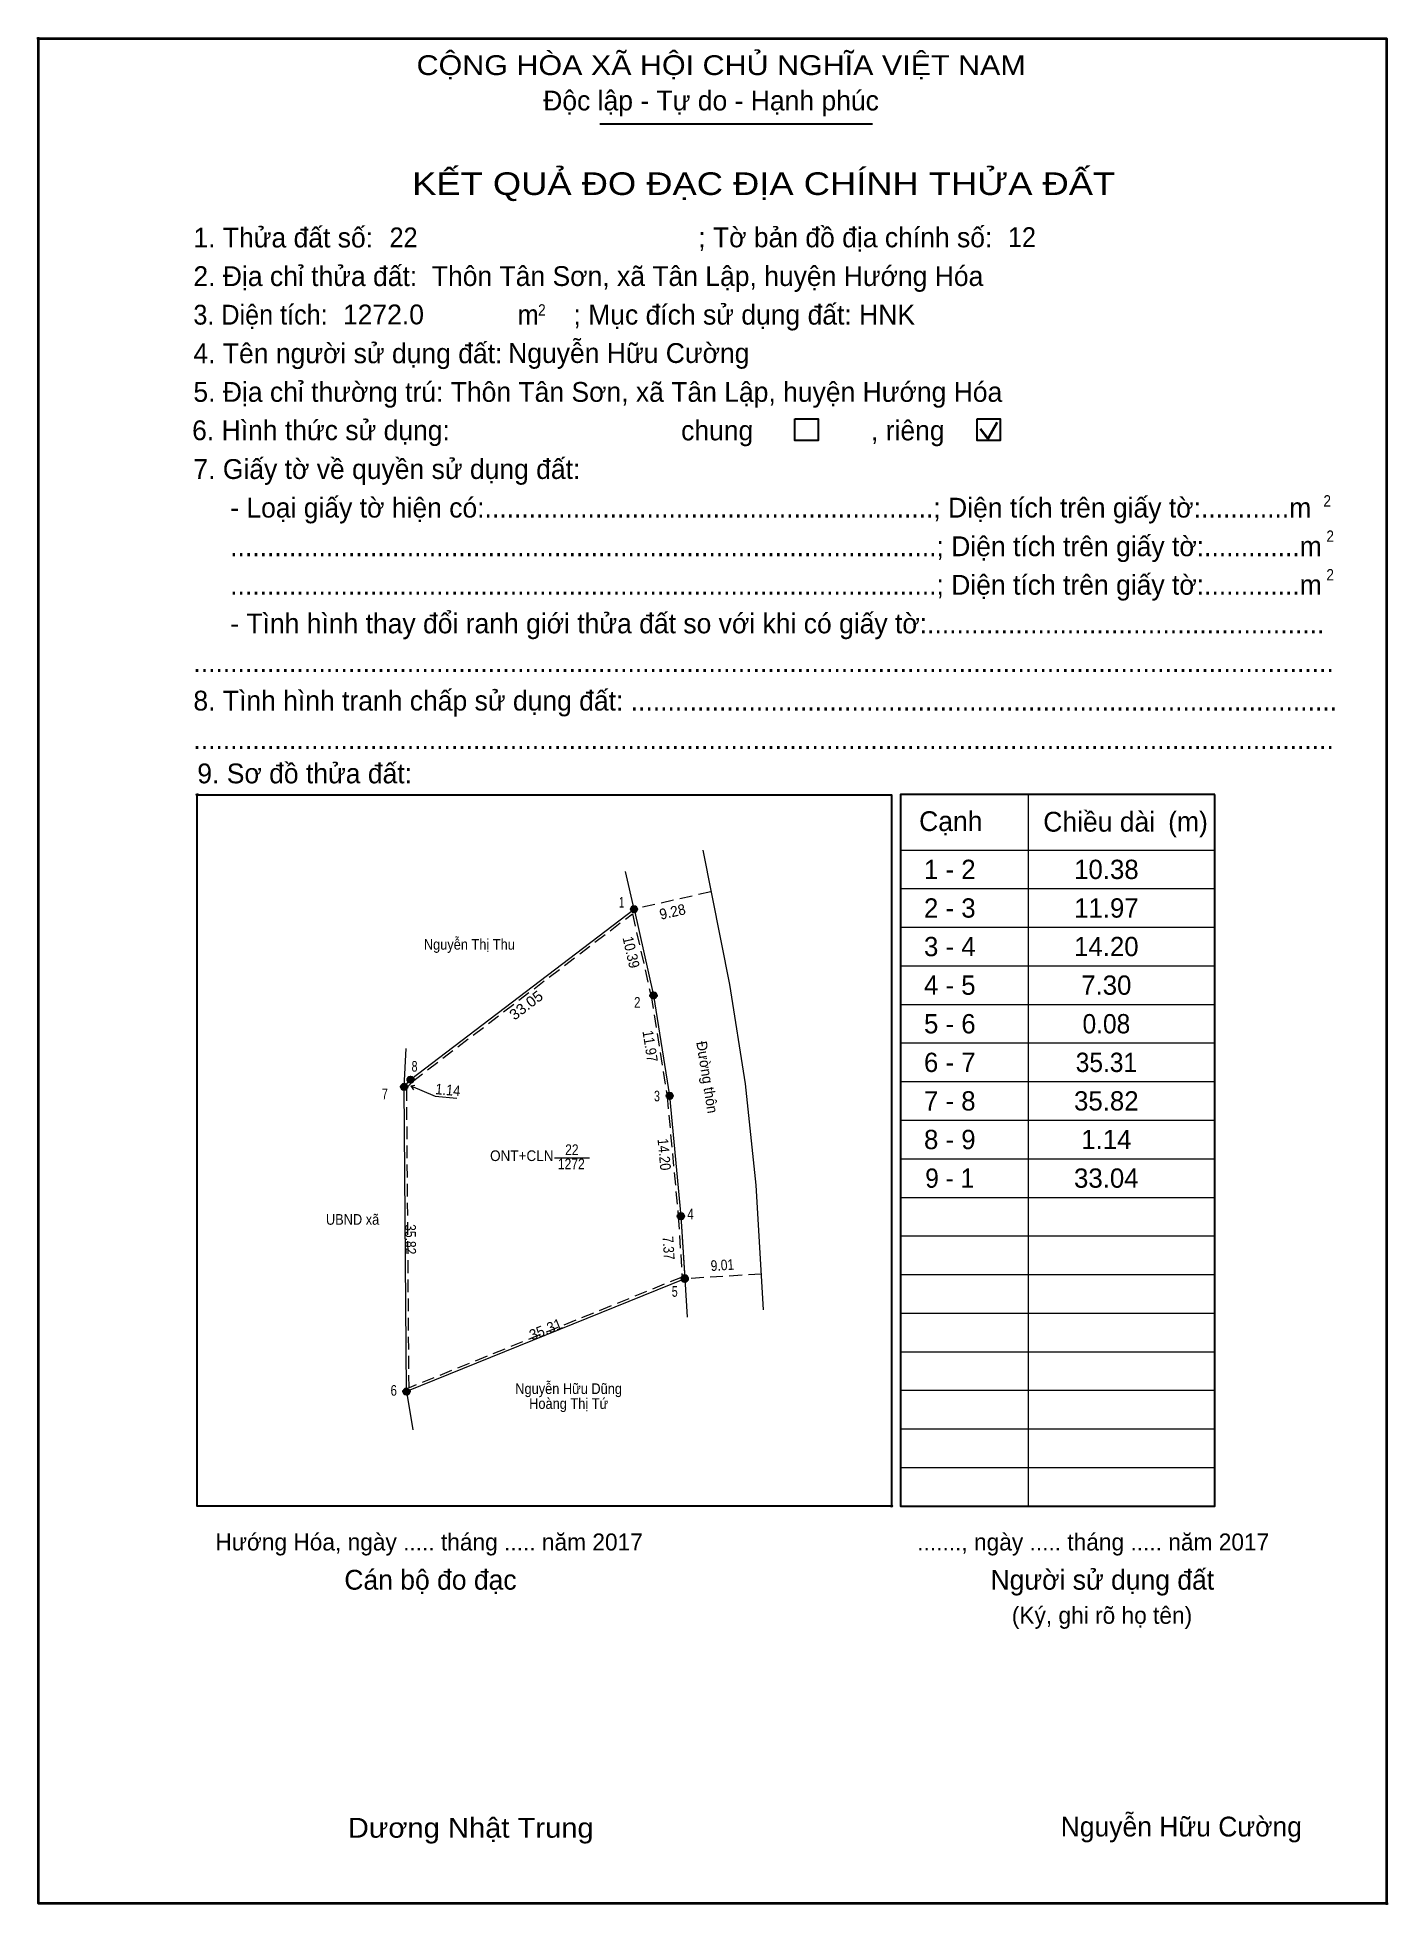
# Model space of a CAD drawing. Header units: metres. Extents: x 547488 to 548153, y 1837617 to 1837836.
# Drawn here: x 547994 to 548152.9, y 1837616.5 to 1837836.1 of the extents above; entities that cross this region are included whole.
import ezdxf
from ezdxf.enums import TextEntityAlignment as Align

# ---------------------------------------------------------------- set-up
doc = ezdxf.new("R2010")
doc.units = ezdxf.units.M
doc.header["$LTSCALE"] = 0.5
doc.header["$PDMODE"] = 32
doc.header["$PDSIZE"] = 0.25
doc.linetypes.add('MEDIUM_DASHED', pattern=[4.5, 3, -1.5])
for name, color, linetype, lineweight in [('1', 7, 'Continuous', 13), ('10', 7, 'Continuous', 13), ('11', 7, 'Continuous', 25), ('2', 7, 'Continuous', 35), ('27', 7, 'Continuous', 13), ('50', 7, 'Continuous', 25), ('63', 7, 'Continuous', 13)]:
    doc.layers.add(name, color=color, linetype=linetype, lineweight=lineweight)
for name, color, linetype in [('36', 7, 'Continuous'), ('48', 7, 'Continuous'), ('52', 7, 'Continuous'), ('6', 7, 'Continuous'), ('9', 7, 'Continuous')]:
    doc.layers.add(name, color=color, linetype=linetype)

msp = doc.modelspace()

# ---------------------------------------------------------------- texts
at = {"layer": '1'}
for s, height, width, p in [('CỘNG HÒA XÃ HỘI CHỦ NGHĨA VIỆT NAM', 2.329, 1.15, (548038.65, 1837831.64)), ('3. Diện tích:', 2.329, 0.95, (548012.4, 1837802.3)), ('m', 2.329, 0.95, (548050.54, 1837802.3)), ('2', 1.331, 0.9, (548052.94, 1837803.36)), ('2', 1.331, 0.9, (548145.3, 1837780.91)), ('2', 1.331, 0.9, (548145.65, 1837776.76)), ('2', 1.331, 0.9, (548145.65, 1837772.22)), ('Dương Nhật Trung', 2.329, 1.1, (548030.56, 1837624.39))]:
    msp.add_text(s, height=height, dxfattribs=dict(at, width=width)).set_placement(p)
for s, height, p in [('Độc lập - Tự do - Hạnh phúc', 2.329, (548053.54, 1837827.48)), ('1. Thửa đất số:', 2.329, (548012.4, 1837811.37)), ('; Tờ bản đồ địa chính số:', 2.329, (548071.77, 1837811.39)), ('2. Địa chỉ thửa đất:', 2.329, (548012.4, 1837806.83)), ('; Mục đích sử dụng đất: HNK', 2.329, (548057.1, 1837802.3)), ('4. Tên người sử dụng đất:', 2.329, (548012.4, 1837797.76)), ('5. Địa chỉ thường trú: Thôn Tân Sơn, xã Tân Lập, huyện Hướng Hóa', 2.329, (548012.4, 1837793.22)), ('chung                , riêng', 2.329, (548069.76, 1837788.69)), ('7. Giấy tờ về quyền sử dụng đất:', 2.329, (548012.4, 1837784.15)), ('     - Loại giấy tờ hiện có:.............................................................; Diện tích trên giấy tờ:............m', 2.329, (548012.4, 1837779.61)), ('     ................................................................................................; Diện tích trên giấy tờ:.............m', 2.329, (548012.4, 1837775.07)), ('     ................................................................................................; Diện tích trên giấy tờ:.............m', 2.329, (548012.4, 1837770.54)), ('     - Tình hình thay đổi ranh giới thửa đất so với khi có giấy tờ:......................................................', 2.329, (548012.4, 1837766)), ('...........................................................................................................................................................', 2.329, (548012.4, 1837761.46)), ('8. Tình hình tranh chấp sử dụng đất: ................................................................................................', 2.329, (548012.4, 1837756.92)), ('...........................................................................................................................................................', 2.329, (548012.4, 1837752.39)), ('9. Sơ đồ thửa đất:', 2.329, (548012.86, 1837748.36)), ('Cạnh', 2.329, (548097.75, 1837742.75)), ('Chiều dài', 2.329, (548112.35, 1837742.68)), ('(m)', 2.329, (548127.04, 1837742.7)), ('Hướng Hóa, ngày ..... tháng ..... năm 2017', 1.996, (548014.98, 1837658.16)), ('......., ngày ..... tháng ..... năm 2017', 1.996, (548097.53, 1837658.16)), ('Cán bộ đo đạc', 2.329, (548030.15, 1837653.55)), ('Người sử dụng đất', 2.329, (548106.15, 1837653.55)), ('(Ký, ghi rõ họ tên)', 1.996, (548108.65, 1837649.54))]:
    msp.add_text(s, height=height, dxfattribs=at).set_placement(p)
for s, height, width, p in [('KẾT QUẢ ĐO ĐẠC ĐỊA CHÍNH THỬA ĐẤT', 2.662, 1.2, (548079.47, 1837817.54)), ('ONT+CLN', 1.25, 0.95, (548051.02, 1837703.95)), ('1272', 1.25, 0.85, (548056.845, 1837702.99)), ('22', 1.25, 0.85, (548056.91, 1837704.66))]:
    msp.add_text(s, height=height, dxfattribs=dict(at, width=width)).set_placement(p, align=Align.CENTER)
at = {"layer": '36', "width": 0.9}
for s, p in [('Nguyễn Thị Thu', (548044.855, 1837728.8)), ('UBND xã', (548031.12, 1837696.46)), ('Nguyễn Hữu Dũng', (548056.53, 1837676.56)), ('Hoàng Thị Tứ', (548056.53, 1837674.81))]:
    msp.add_text(s, height=1.25, dxfattribs=at).set_placement(p, align=Align.CENTER)
at = {"layer": '48'}
msp.add_text('6. Hình thức sử dụng:', height=2.329, dxfattribs=at).set_placement((548012.25, 1837788.71))
at = {"layer": '52'}
for s, p in [('1 - 2', (548101.36, 1837737.11)), ('10.38', (548119.775, 1837737.11)), ('2 - 3', (548101.36, 1837732.57)), ('11.97', (548119.775, 1837732.57)), ('3 - 4', (548101.36, 1837728.04)), ('14.20', (548119.765, 1837728.04)), ('4 - 5', (548101.355, 1837723.5)), ('7.30', (548119.765, 1837723.5)), ('5 - 6', (548101.36, 1837718.96)), ('6 - 7', (548101.355, 1837714.42)), ('7 - 8', (548101.355, 1837709.89)), ('35.82', (548119.765, 1837709.89)), ('8 - 9', (548101.36, 1837705.35)), ('1.14', (548119.77, 1837705.35)), ('33.04', (548119.765, 1837700.81))]:
    msp.add_text(s, height=2.269, dxfattribs=at).set_placement(p, align=Align.CENTER)
at = {"layer": '52', "width": 0.95}
for s, p in [('0.08', (548119.775, 1837718.96)), ('35.31', (548119.775, 1837714.42)), ('9 - 1', (548101.35, 1837700.81))]:
    msp.add_text(s, height=2.269, dxfattribs=at).set_placement(p, align=Align.CENTER)
at = {"layer": '6', "width": 0.95}
for s, p in [('22', (548035.47, 1837811.39)), ('12', (548108.2, 1837811.42))]:
    msp.add_text(s, height=2.329, dxfattribs=at).set_placement(p)
at = {"layer": '6'}
for s, p in [('Thôn Tân Sơn, xã Tân Lập, huyện Hướng Hóa', (548040.44, 1837806.84)), ('1272.0', (548029.99, 1837802.33)), ('Nguyễn Hữu Cường', (548049.42, 1837797.79)), ('Nguyễn Hữu Cường', (548114.4, 1837624.53))]:
    msp.add_text(s, height=2.329, dxfattribs=at).set_placement(p)
at = {"layer": '63'}
for s, rotation, width, p in [('9.28', 12.763, 0.95, (548068.8819, 1837732.6557)), ('10.39', 282.738, 0.9, (548063.2789, 1837728.3628)), ('33.05', 37.328, 1.05, (548051.911, 1837721.7734)), ('11.97', 279.132, 0.9, (548065.4999, 1837717.3542)), ('Đường thôn', 279.096, 0.95, (548072.2094, 1837713.7088)), ('1.14', 354.909, 0.9, (548042.2745, 1837711.6904)), ('14.20', 275.333, 0.9, (548067.1543, 1837704.6731)), ('35.82', 270.432, 0.85, (548037.3237, 1837694.7447)), ('7.37', 273.499, 0.85, (548067.6666, 1837693.6831)), ('9.01', 3.501, 0.85, (548074.6518, 1837691.0939)), ('35.31', 22.076, 0.95, (548054.0601, 1837683.5803))]:
    msp.add_text(s, height=1.25, rotation=rotation, dxfattribs=dict(at, width=width)).set_placement(p, align=Align.CENTER)
at = {"layer": '9'}
for s, width, p in [('1', 0.65, (548062.765, 1837733.76)), ('2', 0.8, (548064.6, 1837721.98)), ('8', 0.75, (548038.41, 1837714.46)), ('7', 0.75, (548034.92, 1837711.21)), ('3', 0.75, (548066.92, 1837710.97)), ('4', 0.8, (548070.865, 1837697.09)), ('5', 0.75, (548069.01, 1837687.99)), ('6', 0.8, (548035.96, 1837676.36))]:
    msp.add_text(s, height=1.25, dxfattribs=dict(at, width=width)).set_placement(p, align=Align.CENTER)

# ---------------------------------------------------------------- hatches: boundary and pattern name
at = {"layer": '11'}
for points in [[(548064.5945, 1837733.5563, 1), (548063.8382, 1837733.5563, 1)], [(548066.8881, 1837723.43, 1), (548066.1319, 1837723.43, 1)], [(548037.5681, 1837712.66, 1), (548036.8119, 1837712.66, 1)], [(548038.3181, 1837713.52, 1), (548037.5619, 1837713.52, 1)], [(548068.7881, 1837711.61, 1), (548068.0319, 1837711.61, 1)], [(548068.7881, 1837711.61, 1), (548068.0319, 1837711.61, 1)], [(548070.1081, 1837697.47, 1), (548069.3519, 1837697.47, 1)], [(548070.5563, 1837690.1823, 1), (548069.8001, 1837690.1823, 1)], [(548070.5611, 1837690.1052, 1), (548069.8048, 1837690.1052, 1)], [(548037.8382, 1837676.8395, 1), (548037.082, 1837676.8395, 1)]]:
    msp.add_hatch(color=256, dxfattribs=at).paths.add_polyline_path(points)

# ---------------------------------------------------------------- linework, layer by layer
at = {"layer": '1', "lineweight": 25}
for p, q in [((548060.2, 1837825.89), (548092.26, 1837825.89)), ((548132.51, 1837663.38), (548132.51, 1837747.05))]:
    msp.add_line(p, q, dxfattribs=at)
at = {"layer": '1', "lineweight": 35}
for p, q in [((548104.92, 1837790.05), (548105.82, 1837788.88)), ((548105.82, 1837788.88), (548106.92, 1837790.84))]:
    msp.add_line(p, q, dxfattribs=at)
at = {"layer": '1'}
for p, q in [((548110.59, 1837747.05), (548110.59, 1837663.38)), ((548095.57, 1837740.51), (548120.96, 1837740.51)), ((548120.96, 1837740.51), (548132.51, 1837740.51)), ((548095.57, 1837735.98), (548120.96, 1837735.98)), ((548120.96, 1837735.98), (548132.51, 1837735.98)), ((548095.57, 1837731.44), (548120.96, 1837731.44)), ((548120.96, 1837731.44), (548132.51, 1837731.44)), ((548095.57, 1837726.9), (548120.96, 1837726.9)), ((548120.96, 1837726.9), (548132.51, 1837726.9)), ((548095.57, 1837722.36), (548120.96, 1837722.36)), ((548120.96, 1837722.36), (548132.51, 1837722.36)), ((548095.57, 1837717.83), (548120.96, 1837717.83)), ((548120.96, 1837717.83), (548132.51, 1837717.83)), ((548095.57, 1837713.29), (548120.96, 1837713.29)), ((548120.96, 1837713.29), (548132.51, 1837713.29)), ((548095.57, 1837708.75), (548120.96, 1837708.75)), ((548120.96, 1837708.75), (548132.51, 1837708.75)), ((548095.57, 1837704.21), (548120.96, 1837704.21)), ((548120.96, 1837704.21), (548132.51, 1837704.21)), ((548095.57, 1837699.68), (548120.96, 1837699.68)), ((548120.96, 1837699.68), (548132.51, 1837699.68)), ((548095.57, 1837695.14), (548120.96, 1837695.14)), ((548120.96, 1837695.14), (548132.51, 1837695.14)), ((548095.57, 1837690.6), (548120.96, 1837690.6)), ((548120.96, 1837690.6), (548132.51, 1837690.6)), ((548095.57, 1837686.07), (548120.96, 1837686.07)), ((548120.96, 1837686.07), (548132.51, 1837686.07)), ((548095.57, 1837681.53), (548120.96, 1837681.53)), ((548120.96, 1837681.53), (548132.51, 1837681.53)), ((548095.57, 1837676.99), (548120.96, 1837676.99)), ((548120.96, 1837676.99), (548132.51, 1837676.99)), ((548095.57, 1837672.45), (548120.96, 1837672.45)), ((548120.96, 1837672.45), (548132.51, 1837672.45)), ((548095.57, 1837667.92), (548120.96, 1837667.92)), ((548120.96, 1837667.92), (548132.51, 1837667.92))]:
    msp.add_line(p, q, dxfattribs=at)
at = {"layer": '1', "lineweight": 25}
msp.add_lwpolyline([(548012.86, 1837743.08), (548012.86, 1837747.02), (548094.51, 1837747.02), (548094.51, 1837663.38), (548012.86, 1837663.38), (548012.86, 1837666.18)], close=True, dxfattribs=at)
msp.add_lwpolyline([(548132.51, 1837747.05), (548095.57, 1837747.05), (548095.57, 1837663.38), (548132.51, 1837663.38), (548132.51, 1837664.2)], dxfattribs=at)
at = {"layer": '1'}
msp.add_lwpolyline([(548064.22, 1837733.56), (548066.51, 1837723.43), (548068.41, 1837711.61), (548069.73, 1837697.47), (548070.18, 1837690.11), (548037.46, 1837676.84), (548037.19, 1837712.66), (548037.94, 1837713.52)], close=True, dxfattribs=at)
for p in [(547994.17, 1837835.95), (548012.86, 1837747.02), (548094.51, 1837663.38), (548152.73, 1837616.64)]:
    msp.add_point(p, dxfattribs=at)
at = {"layer": '10'}
msp.add_lwpolyline([(548068.41, 1837711.61), (548069.73, 1837697.47), (548070.18, 1837690.18), (548070.18, 1837690.11), (548037.46, 1837676.84), (548037.19, 1837712.66), (548037.94, 1837713.52), (548064.22, 1837733.56), (548066.51, 1837723.43)], close=True, dxfattribs=at)
at = {"layer": '10', "linetype": 'MEDIUM_DASHED'}
msp.add_lwpolyline([(548068.11, 1837711.57), (548069.43, 1837697.45), (548069.87, 1837690.3), (548037.76, 1837677.28), (548037.49, 1837712.55), (548038.15, 1837713.3), (548064.03, 1837733.03), (548066.22, 1837723.37)], close=True, dxfattribs=at)
at = {"layer": '11'}
for centre in [(548064.2164, 1837733.5563), (548066.51, 1837723.43), (548037.19, 1837712.66), (548037.94, 1837713.52), (548068.41, 1837711.61), (548068.41, 1837711.61), (548069.73, 1837697.47), (548070.1782, 1837690.1823), (548070.1829, 1837690.1052), (548037.4601, 1837676.8395)]:
    msp.add_circle(centre, 0.3781, dxfattribs=at)
at = {"layer": '2'}
msp.add_lwpolyline([(547994.17, 1837835.95), (548152.73, 1837835.95), (548152.73, 1837616.64), (547994.17, 1837616.64)], close=True, dxfattribs=at)
at = {"layer": '27'}
for p, q in [((548064.22, 1837733.56), (548063.21, 1837737.98)), ((548037.19, 1837712.66), (548037.44, 1837717.19)), ((548070.18, 1837690.11), (548070.46, 1837685.58)), ((548037.46, 1837676.84), (548038.21, 1837672.36))]:
    msp.add_line(p, q, dxfattribs=at)
at = {"layer": '50'}
for points in [[(548083.14, 1837791.22), (548085.87, 1837791.22), (548085.87, 1837788.68), (548083.14, 1837788.68)], [(548104.57, 1837791.22), (548107.29, 1837791.22), (548107.29, 1837788.68), (548104.57, 1837788.68)]]:
    msp.add_lwpolyline(points, close=True, dxfattribs=at)
at = {"layer": '63', "linetype": 'MEDIUM_DASHED'}
for p, q in [((548073.27, 1837735.61), (548064.22, 1837733.56)), ((548079.17, 1837690.66), (548070.18, 1837690.11))]:
    msp.add_line(p, q, dxfattribs=at)
at = {"layer": '63'}
for p, q in [((548037.98, 1837712.81), (548038.46, 1837712.87)), ((548037.98, 1837712.81), (548038.3, 1837712.33)), ((548054.85, 1837704.32), (548059, 1837704.32))]:
    msp.add_line(p, q, dxfattribs=at)
for points in [[(548072.3, 1837740.49), (548075.44, 1837724.7), (548077.31, 1837713.02), (548078.54, 1837701.11), (548079.42, 1837686.45)], [(548037.98, 1837712.81), (548040.83, 1837711.56), (548043.39, 1837711.34)]]:
    msp.add_lwpolyline(points, dxfattribs=at)

msp.set_redraw_order([(e.dxf.handle, doc.entitydb.next_handle()) for e in msp.query("TEXT MTEXT ATTDEF DIMENSION ARC_DIMENSION")])  # texts and dimensions are drawn at this point

doc.saveas('drawing.dxf')
